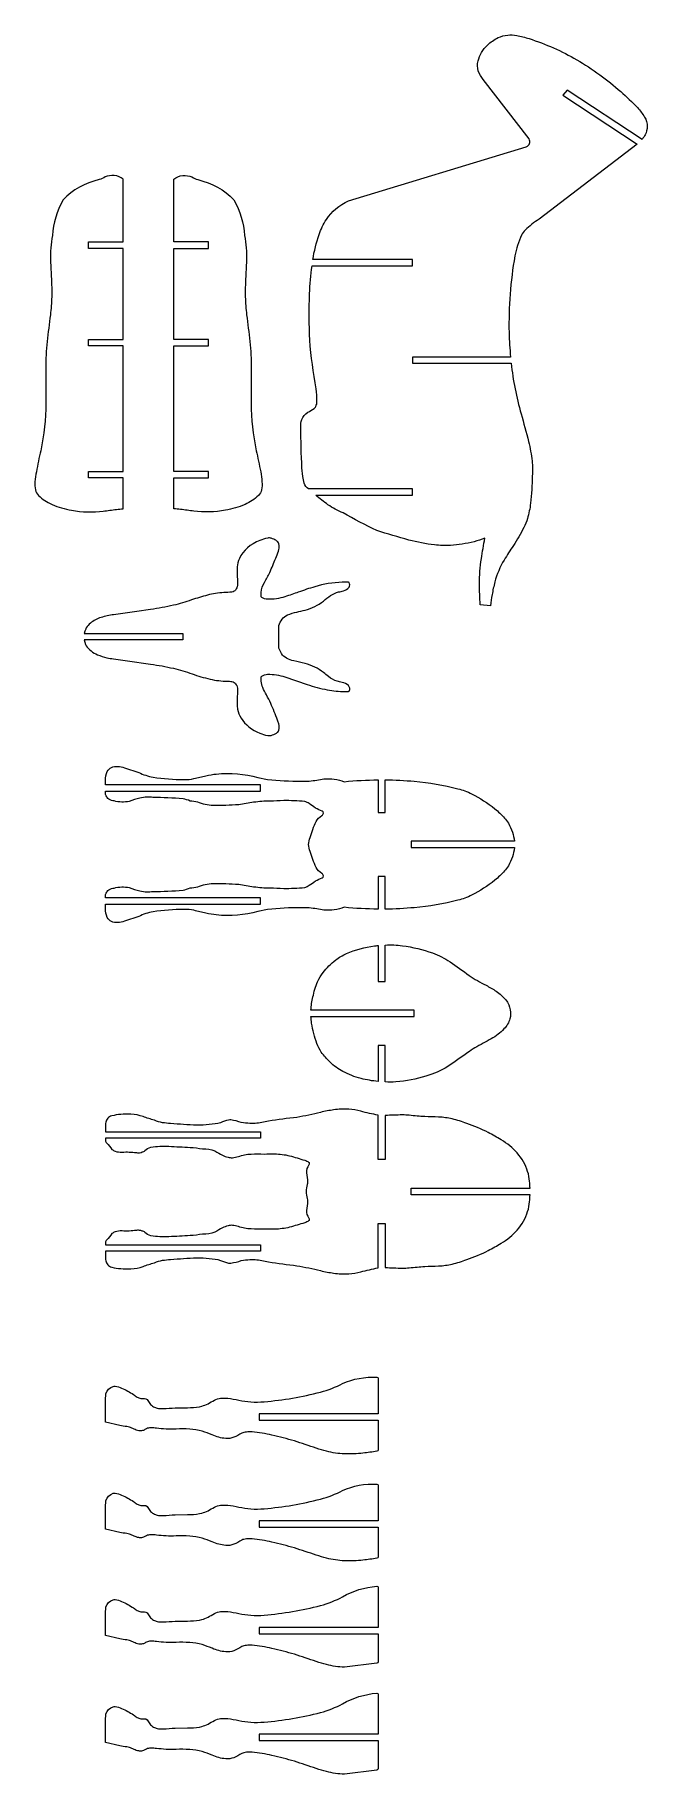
# Model space of a CAD drawing. Header units: millimetres. Extents: x -8.3 to 5.8, y -20 to 20.
import ezdxf

# ---------------------------------------------------------------- set-up
doc = ezdxf.new("R2010")
doc.units = ezdxf.units.MM
doc.header["$MEASUREMENT"] = 0
doc.layers.add('Default', color=178, linetype='Continuous', true_color=0x000000)

msp = doc.modelspace()

# ---------------------------------------------------------------- linework, layer by layer
at = {"layer": 'Default', "color": 178, "lineweight": 0, "true_color": 0x060809}
for p, q in [((3.119, 17.604), (2.065, 18.972)), ((3.999, 18.727), (3.899, 18.61)), ((3.899, 18.61), (5.605, 17.486)), ((5.72, 17.593), (3.999, 18.727)), ((-1.035, 16.18), (3.053, 17.422)), ((5.605, 17.486), (3.352, 15.76)), ((-6.218, 15.235), (-6.218, 16.679)), ((-5.057, 15.235), (-5.057, 16.679)), ((-7.015, 15.089), (-7.015, 15.235)), ((-7.015, 15.235), (-6.218, 15.235)), ((-4.26, 15.235), (-5.057, 15.235)), ((-4.26, 15.089), (-4.26, 15.235)), ((-7.892, 14.811), (-7.869, 14.332)), ((-6.218, 15.089), (-7.015, 15.089)), ((-6.218, 12.993), (-6.218, 15.089)), ((-5.057, 12.993), (-5.057, 15.089)), ((-5.057, 15.089), (-4.26, 15.089)), ((-3.383, 14.811), (-3.406, 14.332)), ((0.439, 14.832), (-1.858, 14.832)), ((0.439, 14.686), (0.439, 14.832)), ((-1.874, 14.686), (0.439, 14.686)), ((-7.015, 12.847), (-7.015, 12.993)), ((-7.015, 12.993), (-6.218, 12.993)), ((-6.218, 12.847), (-7.015, 12.847)), ((-6.218, 9.959), (-6.218, 12.847)), ((-4.26, 12.993), (-5.057, 12.993)), ((-5.057, 9.959), (-5.057, 12.847)), ((-5.057, 12.847), (-4.26, 12.847)), ((-4.26, 12.847), (-4.26, 12.993)), ((2.694, 12.59), (0.439, 12.59)), ((0.439, 12.59), (0.439, 12.445)), ((0.439, 12.445), (2.705, 12.445)), ((-8.003, 12.334), (-8.001, 11.531)), ((-3.272, 12.334), (-3.274, 11.531)), ((-2.084, 9.84), (-2.107, 10.038)), ((-7.015, 9.813), (-7.015, 9.959)), ((-7.015, 9.959), (-6.218, 9.959)), ((-6.218, 9.813), (-7.015, 9.813)), ((-6.218, 9.097), (-6.218, 9.813)), ((-4.26, 9.959), (-5.057, 9.959)), ((-5.057, 9.097), (-5.057, 9.813)), ((-5.057, 9.813), (-4.26, 9.813)), ((-4.26, 9.813), (-4.26, 9.959)), ((0.439, 9.556), (-1.954, 9.556)), ((-1.791, 9.41), (0.439, 9.41)), ((0.439, 9.41), (0.439, 9.556)), ((-2.681, 8.359), (-2.704, 8.375)), ((2.228, 6.869), (1.996, 6.895)), ((-2.637, 6.21), (-2.637, 6.413)), ((-7.099, 6.282), (-7.116, 6.229)), ((-7.116, 6.229), (-4.847, 6.229)), ((-4.847, 6.083), (-7.116, 6.083)), ((-7.116, 6.083), (-7.099, 6.029)), ((-7.099, 6.029), (-7.084, 5.98)), ((-7.069, 6.363), (-7.076, 6.35)), ((-4.847, 6.229), (-4.847, 6.083)), ((-2.637, 6.101), (-2.637, 6.21)), ((-2.637, 5.898), (-2.637, 6.101)), ((-2.497, 5.234), (-1.988, 5.059)), ((-6.63, 2.751), (-6.63, 2.856)), ((-6.186, 3.145), (-5.86, 3.036)), ((-3.119, 2.917), (-2.898, 2.876)), ((-0.355, 2.867), (-0.355, 2.118)), ((-0.189, 2.118), (-0.189, 2.867)), ((-3.061, 2.751), (-6.63, 2.751)), ((-6.63, 2.532), (-6.63, 2.606)), ((-6.63, 2.606), (-3.061, 2.605)), ((-3.061, 2.605), (-3.061, 2.751)), ((-0.355, 2.118), (-0.189, 2.118)), ((2.783, 1.453), (0.406, 1.453)), ((0.406, 1.453), (0.406, 1.307)), ((0.406, 1.307), (2.783, 1.307)), ((-0.189, 0.642), (-0.355, 0.642)), ((-0.355, 0.642), (-0.355, -0.107)), ((-0.189, -0.107), (-0.189, 0.642)), ((-6.63, 0.154), (-6.63, 0.228)), ((-3.061, 0.154), (-6.63, 0.154)), ((-6.63, -0.097), (-6.63, 0.008)), ((-6.63, 0.008), (-3.061, 0.008)), ((-3.061, 0.008), (-3.061, 0.154)), ((-5.86, -0.276), (-6.186, -0.385)), ((-2.898, -0.116), (-3.119, -0.158)), ((-0.355, -0.942), (-0.355, -1.769)), ((-0.189, -1.769), (-0.189, -0.932)), ((-0.355, -1.769), (-0.189, -1.769)), ((0.472, -2.433), (-1.899, -2.433)), ((-1.899, -2.579), (0.472, -2.579)), ((0.472, -2.579), (0.472, -2.433)), ((-0.189, -3.244), (-0.355, -3.244)), ((-0.355, -3.244), (-0.355, -4.071)), ((-0.189, -4.081), (-0.189, -3.244)), ((-6.63, -5.122), (-6.63, -5.229)), ((-0.355, -5.862), (-0.355, -4.843)), ((-0.189, -4.853), (-0.189, -5.862)), ((-6.63, -5.229), (-3.061, -5.229)), ((-3.061, -5.375), (-6.63, -5.375)), ((-6.63, -5.375), (-6.63, -5.425)), ((-3.061, -5.229), (-3.061, -5.375)), ((-0.189, -5.862), (-0.355, -5.862)), ((-1.999, -6.168), (-1.977, -6.328)), ((0.406, -6.673), (0.406, -6.527)), ((0.406, -6.527), (3.141, -6.527)), ((0.439, -6.673), (0.406, -6.673)), ((3.141, -6.673), (0.439, -6.673)), ((-1.977, -6.873), (-1.999, -7.033)), ((-0.355, -8.357), (-0.355, -7.338)), ((-0.355, -7.338), (-0.189, -7.338)), ((-0.189, -7.338), (-0.189, -8.348)), ((-6.63, -7.776), (-6.63, -7.826)), ((-6.63, -7.826), (-3.061, -7.826)), ((-3.061, -7.972), (-6.63, -7.972)), ((-6.63, -7.972), (-6.63, -8.079)), ((-3.061, -7.826), (-3.061, -7.972)), ((-0.355, -10.896), (-0.355, -11.716)), ((-6.63, -11.903), (-6.63, -11.459)), ((-5.02, -11.575), (-4.742, -11.571)), ((-4.467, -11.548), (-4.413, -11.536)), ((-6.296, -11.983), (-6.63, -11.903)), ((-0.355, -11.716), (-3.094, -11.716)), ((-3.094, -11.716), (-3.094, -11.862)), ((-3.094, -11.862), (-0.355, -11.862)), ((-0.355, -11.862), (-0.355, -12.55)), ((-0.355, -13.356), (-0.355, -14.176)), ((-6.63, -14.362), (-6.63, -13.919)), ((-4.467, -14.008), (-4.413, -13.995)), ((-6.296, -14.443), (-6.63, -14.362)), ((-5.02, -14.034), (-4.742, -14.031)), ((-0.355, -14.176), (-3.094, -14.176)), ((-3.094, -14.176), (-3.094, -14.322)), ((-3.094, -14.322), (-0.355, -14.322)), ((-0.355, -14.322), (-0.355, -15.009)), ((-0.355, -15.702), (-0.355, -16.623)), ((-6.63, -16.809), (-6.63, -16.366)), ((-5.02, -16.481), (-4.742, -16.478)), ((-4.467, -16.455), (-4.413, -16.442)), ((-0.355, -16.623), (-3.094, -16.623)), ((-3.094, -16.623), (-3.094, -16.769)), ((-3.094, -16.769), (-0.355, -16.769)), ((-0.355, -16.769), (-0.355, -17.419)), ((-6.296, -16.89), (-6.63, -16.809)), ((-0.38, -17.444), (-1.127, -17.54)), ((-0.355, -18.162), (-0.355, -19.082)), ((-6.63, -19.269), (-6.63, -18.826)), ((-5.02, -18.941), (-4.742, -18.937)), ((-4.467, -18.915), (-4.413, -18.902)), ((-0.355, -19.082), (-3.094, -19.082)), ((-3.094, -19.082), (-3.094, -19.228)), ((-6.296, -19.349), (-6.63, -19.269)), ((-3.094, -19.228), (-0.355, -19.228)), ((-0.355, -19.228), (-0.355, -19.878)), ((-0.38, -19.904), (-1.127, -20))]:
    msp.add_line(p, q, dxfattribs=at)
for points in [[(2.628, 19.995), (2.697, 20), (2.767, 19.996), (2.835, 19.983)], [(1.947, 19.4), (1.981, 19.535), (2.056, 19.66), (2.162, 19.763)], [(2.162, 19.763), (2.232, 19.831), (2.315, 19.889), (2.406, 19.934)], [(2.406, 19.934), (2.475, 19.966), (2.55, 19.987), (2.628, 19.995)], [(2.835, 19.983), (2.931, 19.966), (3.026, 19.942), (3.118, 19.912)], [(3.118, 19.912), (3.505, 19.79), (3.874, 19.626), (4.216, 19.425)], [(1.951, 19.171), (1.927, 19.245), (1.925, 19.325), (1.947, 19.4)], [(4.216, 19.425), (4.582, 19.213), (4.921, 18.968), (5.228, 18.693)], [(2.065, 18.972), (2.016, 19.032), (1.977, 19.1), (1.951, 19.171)], [(5.228, 18.693), (5.363, 18.576), (5.491, 18.453), (5.613, 18.325)], [(5.613, 18.325), (5.675, 18.258), (5.73, 18.185), (5.777, 18.108)], [(5.777, 18.108), (5.817, 18.041), (5.838, 17.967), (5.838, 17.891)], [(3.131, 17.5), (3.143, 17.535), (3.139, 17.572), (3.119, 17.604)], [(5.789, 17.703), (5.77, 17.665), (5.747, 17.628), (5.72, 17.593)], [(5.838, 17.891), (5.837, 17.826), (5.82, 17.762), (5.789, 17.703)], [(3.053, 17.422), (3.09, 17.437), (3.119, 17.466), (3.131, 17.5)], [(-6.771, 16.669), (-7.097, 16.595), (-7.387, 16.433), (-7.601, 16.205)], [(-6.638, 16.731), (-6.678, 16.704), (-6.723, 16.683), (-6.771, 16.669)], [(-6.426, 16.764), (-6.499, 16.769), (-6.572, 16.757), (-6.638, 16.731)], [(-6.218, 16.679), (-6.276, 16.724), (-6.349, 16.754), (-6.426, 16.764)], [(-5.057, 16.679), (-4.998, 16.724), (-4.926, 16.754), (-4.849, 16.764)], [(-4.849, 16.764), (-4.776, 16.769), (-4.703, 16.757), (-4.637, 16.731)], [(-4.637, 16.731), (-4.596, 16.704), (-4.552, 16.683), (-4.504, 16.669)], [(-4.504, 16.669), (-4.178, 16.596), (-3.887, 16.433), (-3.674, 16.205)], [(-7.601, 16.205), (-7.747, 15.949), (-7.831, 15.669), (-7.85, 15.383)], [(-3.674, 16.205), (-3.528, 15.949), (-3.444, 15.669), (-3.425, 15.383)], [(-1.545, 15.754), (-1.426, 15.937), (-1.248, 16.085), (-1.035, 16.18)], [(-1.712, 15.407), (-1.67, 15.527), (-1.614, 15.643), (-1.545, 15.754)], [(3.352, 15.76), (3.235, 15.686), (3.128, 15.603), (3.032, 15.509)], [(-7.85, 15.383), (-7.885, 15.194), (-7.899, 15.002), (-7.892, 14.811)], [(-3.425, 15.383), (-3.39, 15.194), (-3.376, 15.002), (-3.383, 14.811)], [(-1.858, 14.832), (-1.824, 15.027), (-1.776, 15.219), (-1.712, 15.407)], [(2.944, 15.393), (2.874, 15.239), (2.823, 15.078), (2.792, 14.915)], [(3.032, 15.509), (2.997, 15.474), (2.967, 15.435), (2.944, 15.393)], [(2.792, 14.915), (2.691, 14.332), (2.646, 13.742), (2.659, 13.152)], [(-1.932, 14.043), (-1.924, 14.258), (-1.904, 14.473), (-1.874, 14.686)], [(-7.869, 14.332), (-7.864, 14.213), (-7.862, 14.094), (-7.864, 13.976)], [(-3.406, 14.332), (-3.411, 14.213), (-3.412, 14.094), (-3.411, 13.976)], [(-1.926, 12.977), (-1.942, 13.332), (-1.944, 13.687), (-1.932, 14.043)], [(-7.864, 13.976), (-7.868, 13.836), (-7.879, 13.697), (-7.895, 13.558)], [(-3.411, 13.976), (-3.407, 13.836), (-3.396, 13.697), (-3.379, 13.558)], [(-7.895, 13.558), (-7.921, 13.355), (-7.947, 13.152), (-7.971, 12.949)], [(-3.379, 13.558), (-3.353, 13.355), (-3.328, 13.152), (-3.303, 12.949)], [(-7.971, 12.949), (-7.992, 12.744), (-8.002, 12.539), (-8.003, 12.334)], [(-3.303, 12.949), (-3.283, 12.744), (-3.273, 12.539), (-3.272, 12.334)], [(-1.779, 11.861), (-1.848, 12.23), (-1.897, 12.603), (-1.926, 12.977)], [(2.659, 13.152), (2.663, 12.965), (2.675, 12.777), (2.694, 12.59)], [(2.705, 12.445), (2.751, 12.053), (2.827, 11.666), (2.934, 11.284)], [(-1.761, 11.565), (-1.759, 11.664), (-1.766, 11.763), (-1.779, 11.861)], [(-8.001, 11.531), (-8.002, 11.164), (-8.041, 10.797), (-8.118, 10.436)], [(-3.274, 11.531), (-3.272, 11.164), (-3.233, 10.797), (-3.157, 10.436)], [(-2.111, 11.152), (-2.088, 11.22), (-2.039, 11.278), (-1.973, 11.318)], [(-1.973, 11.318), (-1.924, 11.346), (-1.876, 11.375), (-1.828, 11.404)], [(-1.828, 11.404), (-1.809, 11.417), (-1.796, 11.434), (-1.789, 11.454)], [(-1.789, 11.454), (-1.77, 11.489), (-1.761, 11.527), (-1.761, 11.565)], [(2.934, 11.284), (2.996, 11.072), (3.054, 10.859), (3.108, 10.646)], [(-2.135, 10.979), (-2.135, 11.038), (-2.127, 11.096), (-2.111, 11.152)], [(-2.107, 10.038), (-2.122, 10.351), (-2.131, 10.665), (-2.135, 10.979)], [(-8.118, 10.436), (-8.153, 10.275), (-8.187, 10.114), (-8.218, 9.953)], [(-3.157, 10.436), (-3.122, 10.275), (-3.088, 10.114), (-3.056, 9.953)], [(3.108, 10.646), (3.144, 10.497), (3.171, 10.347), (3.188, 10.196)], [(3.188, 10.196), (3.2, 10.083), (3.202, 9.969), (3.194, 9.855)], [(-8.249, 9.721), (-8.254, 9.659), (-8.25, 9.597), (-8.238, 9.535)], [(-8.218, 9.953), (-8.233, 9.876), (-8.244, 9.799), (-8.249, 9.721)], [(-3.056, 9.953), (-3.041, 9.876), (-3.031, 9.799), (-3.026, 9.721)], [(-3.026, 9.721), (-3.021, 9.659), (-3.025, 9.597), (-3.037, 9.535)], [(-2.052, 9.686), (-2.07, 9.736), (-2.081, 9.788), (-2.084, 9.84)], [(-1.954, 9.556), (-2.006, 9.585), (-2.041, 9.632), (-2.052, 9.686)], [(3.194, 9.855), (3.189, 9.645), (3.175, 9.436), (3.153, 9.227)], [(-8.238, 9.535), (-8.228, 9.487), (-8.203, 9.441), (-8.167, 9.404)], [(-8.167, 9.404), (-8.078, 9.32), (-7.974, 9.251), (-7.857, 9.2)], [(-7.857, 9.2), (-7.715, 9.137), (-7.563, 9.092), (-7.406, 9.065)], [(-3.417, 9.2), (-3.56, 9.137), (-3.712, 9.092), (-3.869, 9.065)], [(-3.108, 9.404), (-3.196, 9.32), (-3.301, 9.251), (-3.417, 9.2)], [(-3.037, 9.535), (-3.047, 9.487), (-3.071, 9.441), (-3.108, 9.404)], [(-1.508, 9.191), (-1.604, 9.262), (-1.698, 9.336), (-1.791, 9.41)], [(3.153, 9.227), (3.139, 9.108), (3.115, 8.991), (3.082, 8.875)], [(-7.406, 9.065), (-7.166, 9.023), (-6.92, 9.017), (-6.677, 9.046)], [(-6.677, 9.046), (-6.576, 9.059), (-6.474, 9.071), (-6.373, 9.085)], [(-6.373, 9.085), (-6.322, 9.092), (-6.27, 9.096), (-6.218, 9.097)], [(-4.902, 9.085), (-4.953, 9.092), (-5.005, 9.096), (-5.057, 9.097)], [(-4.598, 9.046), (-4.699, 9.059), (-4.801, 9.071), (-4.902, 9.085)], [(-3.869, 9.065), (-4.109, 9.023), (-4.355, 9.017), (-4.598, 9.046)], [(-1.161, 9.004), (-1.282, 9.058), (-1.398, 9.12), (-1.508, 9.191)], [(-0.381, 8.6), (-0.646, 8.726), (-0.906, 8.861), (-1.161, 9.004)], [(3.082, 8.875), (3.06, 8.804), (3.031, 8.734), (2.997, 8.667)], [(-2.895, 8.426), (-2.958, 8.415), (-3.019, 8.396), (-3.077, 8.371)], [(-2.812, 8.422), (-2.839, 8.429), (-2.867, 8.431), (-2.895, 8.426)], [(-2.704, 8.375), (-2.738, 8.394), (-2.774, 8.41), (-2.812, 8.422)], [(0.353, 8.381), (0.106, 8.448), (-0.138, 8.521), (-0.381, 8.6)], [(2.101, 8.424), (2.021, 8.39), (1.938, 8.363), (1.852, 8.343)], [(2.023, 7.954), (2.046, 8.111), (2.072, 8.268), (2.101, 8.424)], [(2.997, 8.667), (2.926, 8.526), (2.846, 8.388), (2.757, 8.254)], [(-3.077, 8.371), (-3.289, 8.289), (-3.456, 8.14), (-3.547, 7.954)], [(-2.777, 7.798), (-2.733, 7.907), (-2.689, 8.017), (-2.647, 8.127)], [(-2.658, 8.337), (-2.664, 8.346), (-2.672, 8.354), (-2.681, 8.359)], [(-2.631, 8.263), (-2.635, 8.289), (-2.644, 8.314), (-2.658, 8.337)], [(-2.647, 8.127), (-2.63, 8.171), (-2.625, 8.217), (-2.631, 8.263)], [(0.943, 8.27), (0.743, 8.292), (0.546, 8.33), (0.353, 8.381)], [(1.308, 8.257), (1.186, 8.251), (1.064, 8.256), (0.943, 8.27)], [(1.852, 8.343), (1.674, 8.297), (1.492, 8.269), (1.308, 8.257)], [(2.757, 8.254), (2.684, 8.145), (2.613, 8.034), (2.545, 7.922)], [(-3.595, 7.764), (-3.604, 7.666), (-3.602, 7.569), (-3.591, 7.472)], [(-3.547, 7.954), (-3.574, 7.893), (-3.591, 7.829), (-3.595, 7.764)], [(-2.971, 7.406), (-2.928, 7.482), (-2.887, 7.558), (-2.848, 7.634)], [(-2.848, 7.634), (-2.823, 7.688), (-2.799, 7.743), (-2.777, 7.798)], [(1.977, 7.372), (1.978, 7.567), (1.994, 7.761), (2.023, 7.954)], [(2.545, 7.922), (2.45, 7.763), (2.378, 7.593), (2.332, 7.417)], [(-3.663, 7.204), (-3.679, 7.192), (-3.699, 7.185), (-3.72, 7.183)], [(-3.618, 7.258), (-3.631, 7.238), (-3.646, 7.22), (-3.663, 7.204)], [(-3.6, 7.302), (-3.603, 7.286), (-3.609, 7.271), (-3.618, 7.258)], [(-3.591, 7.472), (-3.584, 7.415), (-3.587, 7.358), (-3.6, 7.302)], [(-3.044, 7.177), (-3.035, 7.256), (-3.01, 7.334), (-2.971, 7.406)], [(-1.812, 7.307), (-1.939, 7.269), (-2.065, 7.228), (-2.19, 7.184)], [(-1.181, 7.411), (-1.396, 7.403), (-1.608, 7.368), (-1.812, 7.307)], [(-1.263, 7.189), (-1.225, 7.195), (-1.188, 7.203), (-1.151, 7.212)], [(-1.037, 7.41), (-1.085, 7.415), (-1.133, 7.415), (-1.181, 7.411)], [(-1.151, 7.212), (-1.099, 7.227), (-1.055, 7.256), (-1.024, 7.294)], [(-1.021, 7.402), (-1.025, 7.406), (-1.031, 7.409), (-1.037, 7.41)], [(-1.024, 7.294), (-1.001, 7.327), (-0.999, 7.368), (-1.021, 7.402)], [(1.996, 6.895), (1.985, 7.054), (1.978, 7.213), (1.977, 7.372)], [(2.332, 7.417), (2.306, 7.321), (2.285, 7.224), (2.268, 7.126)], [(-5.063, 6.88), (-5.237, 6.841), (-5.412, 6.808), (-5.589, 6.784)], [(-4.65, 7.003), (-4.785, 6.956), (-4.923, 6.915), (-5.063, 6.88)], [(-4.283, 7.114), (-4.407, 7.081), (-4.529, 7.044), (-4.65, 7.003)], [(-3.902, 7.174), (-4.031, 7.167), (-4.159, 7.147), (-4.283, 7.114)], [(-3.72, 7.183), (-3.78, 7.177), (-3.841, 7.174), (-3.902, 7.174)], [(-3.047, 7.089), (-3.05, 7.118), (-3.049, 7.148), (-3.044, 7.177)], [(-3.029, 7.061), (-3.04, 7.067), (-3.047, 7.077), (-3.047, 7.089)], [(-2.897, 7.018), (-2.945, 7.018), (-2.993, 7.033), (-3.029, 7.061)], [(-2.497, 7.078), (-2.625, 7.037), (-2.76, 7.016), (-2.897, 7.018)], [(-2.19, 7.184), (-2.292, 7.147), (-2.394, 7.112), (-2.497, 7.078)], [(-2.034, 6.77), (-1.878, 6.812), (-1.735, 6.882), (-1.612, 6.976)], [(-1.612, 6.976), (-1.56, 7.022), (-1.504, 7.066), (-1.446, 7.106)], [(-1.446, 7.106), (-1.391, 7.143), (-1.329, 7.171), (-1.263, 7.189)], [(2.268, 7.126), (2.254, 7.04), (2.24, 6.955), (2.228, 6.869)], [(-6.972, 6.47), (-7.01, 6.438), (-7.042, 6.403), (-7.069, 6.363)], [(-6.729, 6.6), (-6.819, 6.571), (-6.902, 6.527), (-6.972, 6.47)], [(-6.44, 6.664), (-6.538, 6.651), (-6.635, 6.63), (-6.729, 6.6)], [(-5.589, 6.784), (-5.873, 6.746), (-6.156, 6.706), (-6.44, 6.664)], [(-2.637, 6.413), (-2.62, 6.465), (-2.596, 6.515), (-2.565, 6.561)], [(-2.565, 6.561), (-2.534, 6.603), (-2.489, 6.637), (-2.438, 6.659)], [(-2.438, 6.659), (-2.37, 6.688), (-2.299, 6.711), (-2.225, 6.725)], [(-2.225, 6.725), (-2.161, 6.739), (-2.097, 6.754), (-2.034, 6.77)], [(-7.076, 6.35), (-7.086, 6.328), (-7.093, 6.305), (-7.099, 6.282)], [(-7.084, 5.98), (-7.08, 5.969), (-7.075, 5.958), (-7.069, 5.948)], [(-7.069, 5.948), (-7.008, 5.86), (-6.919, 5.789), (-6.813, 5.744)], [(-6.813, 5.744), (-6.744, 5.714), (-6.672, 5.691), (-6.597, 5.675)], [(-6.597, 5.675), (-6.546, 5.665), (-6.494, 5.655), (-6.442, 5.648)], [(-6.442, 5.648), (-6.158, 5.606), (-5.874, 5.566), (-5.589, 5.527)], [(-2.578, 5.769), (-2.602, 5.81), (-2.622, 5.854), (-2.637, 5.898)], [(-2.46, 5.663), (-2.51, 5.688), (-2.551, 5.725), (-2.578, 5.769)], [(-2.292, 5.603), (-2.351, 5.616), (-2.407, 5.636), (-2.46, 5.663)], [(-2.034, 5.541), (-2.12, 5.562), (-2.206, 5.582), (-2.292, 5.603)], [(-5.589, 5.527), (-5.412, 5.503), (-5.237, 5.471), (-5.063, 5.431)], [(-5.063, 5.431), (-4.918, 5.395), (-4.776, 5.353), (-4.636, 5.304)], [(-4.636, 5.304), (-4.5, 5.257), (-4.362, 5.216), (-4.221, 5.182)], [(-3.044, 5.134), (-3.049, 5.164), (-3.05, 5.193), (-3.047, 5.223)], [(-3.047, 5.223), (-3.047, 5.234), (-3.04, 5.244), (-3.029, 5.25)], [(-3.029, 5.25), (-2.993, 5.278), (-2.945, 5.294), (-2.897, 5.294)], [(-2.897, 5.294), (-2.76, 5.295), (-2.625, 5.275), (-2.497, 5.234)], [(-1.612, 5.335), (-1.735, 5.43), (-1.878, 5.5), (-2.034, 5.541)], [(-1.496, 5.241), (-1.536, 5.271), (-1.574, 5.303), (-1.612, 5.335)], [(-1.298, 5.133), (-1.371, 5.158), (-1.438, 5.195), (-1.496, 5.241)], [(-4.221, 5.182), (-4.09, 5.152), (-3.956, 5.136), (-3.821, 5.135)], [(-3.821, 5.135), (-3.787, 5.134), (-3.753, 5.132), (-3.72, 5.128)], [(-3.72, 5.128), (-3.699, 5.127), (-3.679, 5.12), (-3.663, 5.108)], [(-3.663, 5.108), (-3.64, 5.086), (-3.622, 5.062), (-3.608, 5.035)], [(-3.608, 5.035), (-3.595, 4.998), (-3.588, 4.959), (-3.588, 4.921)], [(-3.588, 4.921), (-3.587, 4.88), (-3.589, 4.839), (-3.595, 4.799)], [(-3.009, 4.989), (-3.027, 5.036), (-3.039, 5.085), (-3.044, 5.134)], [(-2.924, 4.819), (-2.956, 4.873), (-2.985, 4.93), (-3.009, 4.989)], [(-2.825, 4.626), (-2.854, 4.692), (-2.887, 4.756), (-2.924, 4.819)], [(-1.988, 5.059), (-1.837, 5.008), (-1.682, 4.967), (-1.523, 4.937)], [(-1.523, 4.937), (-1.39, 4.913), (-1.255, 4.9), (-1.119, 4.898)], [(-1.183, 5.107), (-1.222, 5.113), (-1.26, 5.122), (-1.298, 5.133)], [(-1.038, 5.034), (-1.076, 5.071), (-1.127, 5.097), (-1.183, 5.107)], [(-1.119, 4.898), (-1.091, 4.897), (-1.063, 4.898), (-1.035, 4.902)], [(-1.021, 4.909), (-0.995, 4.95), (-1.002, 5), (-1.038, 5.034)], [(-1.035, 4.902), (-1.03, 4.903), (-1.025, 4.906), (-1.021, 4.909)], [(-3.595, 4.799), (-3.605, 4.697), (-3.603, 4.595), (-3.588, 4.494)], [(-3.588, 4.494), (-3.577, 4.422), (-3.55, 4.352), (-3.508, 4.288)], [(-2.668, 4.239), (-2.718, 4.369), (-2.77, 4.498), (-2.825, 4.626)], [(-3.508, 4.288), (-3.413, 4.134), (-3.261, 4.011), (-3.077, 3.94)], [(-2.638, 4.153), (-2.645, 4.182), (-2.656, 4.211), (-2.668, 4.239)], [(-2.664, 3.966), (-2.653, 3.98), (-2.645, 3.996), (-2.64, 4.012)], [(-2.64, 4.012), (-2.625, 4.058), (-2.624, 4.107), (-2.638, 4.153)], [(-3.077, 3.94), (-3.019, 3.915), (-2.958, 3.897), (-2.895, 3.885)], [(-2.895, 3.885), (-2.867, 3.881), (-2.839, 3.882), (-2.812, 3.889)], [(-2.812, 3.889), (-2.771, 3.903), (-2.731, 3.92), (-2.695, 3.942)], [(-2.695, 3.942), (-2.683, 3.949), (-2.673, 3.957), (-2.664, 3.966)], [(-6.63, 2.856), (-6.632, 2.925), (-6.617, 2.994), (-6.587, 3.057)], [(-6.587, 3.057), (-6.566, 3.098), (-6.531, 3.131), (-6.488, 3.154)], [(-6.488, 3.154), (-6.444, 3.17), (-6.397, 3.178), (-6.349, 3.176)], [(-6.349, 3.176), (-6.294, 3.17), (-6.239, 3.16), (-6.186, 3.145)], [(-5.86, 3.036), (-5.757, 2.986), (-5.646, 2.949), (-5.532, 2.925)], [(-5.532, 2.925), (-5.296, 2.891), (-5.058, 2.875), (-4.819, 2.875)], [(-4.819, 2.875), (-4.743, 2.871), (-4.667, 2.877), (-4.593, 2.894)], [(-4.593, 2.894), (-4.5, 2.916), (-4.408, 2.939), (-4.316, 2.962)], [(-4.316, 2.962), (-4.238, 2.981), (-4.158, 2.993), (-4.077, 2.999)], [(-4.077, 2.999), (-3.755, 3.034), (-3.428, 3.006), (-3.119, 2.917)], [(-2.898, 2.876), (-2.642, 2.849), (-2.384, 2.835), (-2.127, 2.833)], [(-2.127, 2.833), (-2.063, 2.833), (-2, 2.835), (-1.937, 2.84)], [(-1.937, 2.84), (-1.824, 2.85), (-1.711, 2.867), (-1.6, 2.888)], [(-1.6, 2.888), (-1.441, 2.903), (-1.28, 2.881), (-1.133, 2.824)], [(-1.133, 2.824), (-0.875, 2.85), (-0.615, 2.864), (-0.355, 2.867)], [(-0.189, 2.867), (0.034, 2.864), (0.257, 2.853), (0.479, 2.833)], [(0.479, 2.833), (0.819, 2.805), (1.155, 2.748), (1.481, 2.662)], [(-6.586, 2.461), (-6.601, 2.484), (-6.616, 2.508), (-6.63, 2.532)], [(-6.547, 2.42), (-6.564, 2.431), (-6.577, 2.445), (-6.586, 2.461)], [(-6.428, 2.381), (-6.471, 2.385), (-6.512, 2.399), (-6.547, 2.42)], [(-5.838, 2.449), (-5.92, 2.427), (-6.001, 2.401), (-6.079, 2.371)], [(-5.67, 2.466), (-5.727, 2.466), (-5.783, 2.461), (-5.838, 2.449)], [(-5.537, 2.462), (-5.581, 2.466), (-5.625, 2.467), (-5.67, 2.466)], [(-4.842, 2.433), (-5.073, 2.448), (-5.305, 2.458), (-5.537, 2.462)], [(-4.682, 2.38), (-4.733, 2.402), (-4.787, 2.42), (-4.842, 2.433)], [(1.481, 2.662), (1.592, 2.634), (1.698, 2.595), (1.798, 2.546)], [(1.798, 2.546), (1.988, 2.449), (2.167, 2.333), (2.329, 2.202)], [(-6.079, 2.371), (-6.195, 2.348), (-6.315, 2.351), (-6.428, 2.381)], [(-4.502, 2.352), (-4.562, 2.362), (-4.622, 2.371), (-4.682, 2.38)], [(-4.152, 2.275), (-4.274, 2.28), (-4.392, 2.306), (-4.502, 2.352)], [(-3.562, 2.295), (-3.758, 2.281), (-3.955, 2.274), (-4.152, 2.275)], [(-3.218, 2.35), (-3.333, 2.333), (-3.447, 2.315), (-3.562, 2.295)], [(-2.837, 2.374), (-2.965, 2.378), (-3.093, 2.369), (-3.218, 2.35)], [(-2.527, 2.394), (-2.63, 2.384), (-2.734, 2.377), (-2.837, 2.374)], [(-2.041, 2.371), (-2.203, 2.381), (-2.365, 2.389), (-2.527, 2.394)], [(-1.941, 2.319), (-1.972, 2.34), (-2.005, 2.358), (-2.041, 2.371)], [(-1.792, 2.218), (-1.842, 2.251), (-1.892, 2.285), (-1.941, 2.319)], [(-1.642, 2.146), (-1.694, 2.166), (-1.744, 2.19), (-1.792, 2.218)], [(-1.782, 1.912), (-1.75, 1.964), (-1.706, 2.009), (-1.653, 2.044)], [(-1.653, 2.044), (-1.63, 2.058), (-1.614, 2.08), (-1.61, 2.104)], [(-1.61, 2.104), (-1.606, 2.123), (-1.62, 2.141), (-1.642, 2.146)], [(2.329, 2.202), (2.412, 2.138), (2.487, 2.066), (2.554, 1.988)], [(-1.917, 1.542), (-1.881, 1.667), (-1.836, 1.791), (-1.782, 1.912)], [(2.554, 1.988), (2.589, 1.951), (2.619, 1.911), (2.643, 1.868)], [(2.643, 1.868), (2.717, 1.738), (2.765, 1.597), (2.783, 1.453)], [(-1.953, 1.38), (-1.948, 1.435), (-1.936, 1.489), (-1.917, 1.542)], [(-1.917, 1.218), (-1.936, 1.271), (-1.948, 1.325), (-1.953, 1.38)], [(-1.782, 0.848), (-1.836, 0.969), (-1.881, 1.092), (-1.917, 1.218)], [(2.783, 1.307), (2.765, 1.162), (2.717, 1.022), (2.643, 0.892)], [(-1.653, 0.716), (-1.706, 0.751), (-1.75, 0.796), (-1.782, 0.848)], [(2.643, 0.892), (2.619, 0.849), (2.589, 0.809), (2.554, 0.772)], [(-6.428, 0.379), (-6.315, 0.408), (-6.195, 0.412), (-6.079, 0.389)], [(-4.682, 0.38), (-4.622, 0.389), (-4.562, 0.398), (-4.502, 0.407)], [(-4.502, 0.407), (-4.392, 0.453), (-4.274, 0.48), (-4.152, 0.485)], [(-4.152, 0.485), (-3.955, 0.485), (-3.758, 0.479), (-3.562, 0.465)], [(-3.562, 0.465), (-3.447, 0.445), (-3.333, 0.427), (-3.218, 0.41)], [(-3.218, 0.41), (-3.093, 0.39), (-2.965, 0.382), (-2.837, 0.385)], [(-2.041, 0.388), (-2.005, 0.402), (-1.972, 0.42), (-1.941, 0.441)], [(-1.941, 0.441), (-1.892, 0.475), (-1.842, 0.509), (-1.792, 0.542)], [(-1.792, 0.542), (-1.744, 0.57), (-1.694, 0.594), (-1.642, 0.614)], [(-1.61, 0.656), (-1.614, 0.68), (-1.63, 0.702), (-1.653, 0.716)], [(-1.642, 0.614), (-1.62, 0.618), (-1.606, 0.637), (-1.61, 0.656)], [(2.329, 0.558), (2.167, 0.426), (1.988, 0.311), (1.798, 0.214)], [(2.554, 0.772), (2.487, 0.694), (2.412, 0.622), (2.329, 0.558)], [(-6.63, 0.228), (-6.616, 0.252), (-6.601, 0.275), (-6.586, 0.298)], [(-6.586, 0.298), (-6.577, 0.315), (-6.564, 0.329), (-6.547, 0.34)], [(-6.547, 0.34), (-6.512, 0.361), (-6.471, 0.374), (-6.428, 0.379)], [(-6.079, 0.389), (-6.001, 0.359), (-5.92, 0.333), (-5.838, 0.311)], [(-5.838, 0.311), (-5.783, 0.299), (-5.727, 0.293), (-5.67, 0.294)], [(-5.67, 0.294), (-5.625, 0.293), (-5.581, 0.294), (-5.537, 0.298)], [(-5.537, 0.298), (-5.305, 0.302), (-5.073, 0.311), (-4.842, 0.326)], [(-4.842, 0.326), (-4.787, 0.34), (-4.733, 0.358), (-4.682, 0.38)], [(-2.837, 0.385), (-2.734, 0.382), (-2.63, 0.376), (-2.527, 0.365)], [(-2.527, 0.365), (-2.365, 0.371), (-2.203, 0.378), (-2.041, 0.388)], [(1.481, 0.098), (1.155, 0.012), (0.819, -0.045), (0.479, -0.073)], [(1.798, 0.214), (1.698, 0.165), (1.592, 0.126), (1.481, 0.098)], [(-6.587, -0.297), (-6.617, -0.234), (-6.632, -0.165), (-6.63, -0.097)], [(-6.488, -0.394), (-6.531, -0.372), (-6.566, -0.338), (-6.587, -0.297)], [(-6.349, -0.416), (-6.397, -0.418), (-6.444, -0.411), (-6.488, -0.394)], [(-6.186, -0.385), (-6.239, -0.4), (-6.294, -0.411), (-6.349, -0.416)], [(-5.532, -0.165), (-5.646, -0.189), (-5.757, -0.226), (-5.86, -0.276)], [(-4.819, -0.116), (-5.058, -0.115), (-5.296, -0.131), (-5.532, -0.165)], [(-4.593, -0.134), (-4.667, -0.118), (-4.743, -0.111), (-4.819, -0.116)], [(-4.316, -0.202), (-4.408, -0.179), (-4.5, -0.157), (-4.593, -0.134)], [(-4.077, -0.239), (-4.158, -0.234), (-4.238, -0.221), (-4.316, -0.202)], [(-3.119, -0.158), (-3.428, -0.247), (-3.755, -0.275), (-4.077, -0.239)], [(-2.127, -0.073), (-2.384, -0.075), (-2.642, -0.089), (-2.898, -0.116)], [(-1.937, -0.08), (-2, -0.075), (-2.063, -0.073), (-2.127, -0.073)], [(-1.6, -0.129), (-1.711, -0.107), (-1.824, -0.091), (-1.937, -0.08)], [(-1.133, -0.064), (-1.28, -0.121), (-1.441, -0.144), (-1.6, -0.129)], [(-0.355, -0.107), (-0.615, -0.105), (-0.875, -0.09), (-1.133, -0.064)], [(0.479, -0.073), (0.257, -0.093), (0.034, -0.105), (-0.189, -0.107)], [(-1.33, -1.275), (-1.254, -1.218), (-1.17, -1.169), (-1.079, -1.13)], [(-1.079, -1.13), (-0.878, -1.038), (-0.66, -0.978), (-0.436, -0.952)], [(-0.436, -0.952), (-0.409, -0.95), (-0.382, -0.947), (-0.355, -0.942)], [(-0.189, -0.932), (-0.057, -0.924), (0.075, -0.93), (0.205, -0.949)], [(0.205, -0.949), (0.443, -0.979), (0.675, -1.035), (0.897, -1.115)], [(0.897, -1.115), (1.041, -1.167), (1.177, -1.237), (1.3, -1.321)], [(-1.746, -1.775), (-1.715, -1.7), (-1.673, -1.629), (-1.619, -1.564)], [(-1.619, -1.564), (-1.537, -1.457), (-1.44, -1.361), (-1.33, -1.275)], [(1.3, -1.321), (1.447, -1.423), (1.594, -1.526), (1.741, -1.63)], [(-1.854, -2.127), (-1.83, -2.007), (-1.794, -1.889), (-1.746, -1.775)], [(1.741, -1.63), (1.864, -1.714), (1.994, -1.79), (2.129, -1.858)], [(2.129, -1.858), (2.209, -1.9), (2.287, -1.946), (2.361, -1.994)], [(2.361, -1.994), (2.446, -2.052), (2.52, -2.12), (2.582, -2.196)], [(-1.899, -2.433), (-1.893, -2.33), (-1.878, -2.228), (-1.854, -2.127)], [(2.582, -2.196), (2.637, -2.264), (2.673, -2.342), (2.687, -2.424)], [(-1.884, -2.729), (-1.891, -2.679), (-1.896, -2.629), (-1.899, -2.579)], [(-1.762, -3.199), (-1.819, -3.046), (-1.86, -2.889), (-1.884, -2.729)], [(2.678, -2.629), (2.655, -2.716), (2.608, -2.796), (2.542, -2.863)], [(2.687, -2.424), (2.701, -2.492), (2.698, -2.562), (2.678, -2.629)], [(-1.661, -3.394), (-1.703, -3.332), (-1.737, -3.267), (-1.762, -3.199)], [(2.248, -3.088), (2.122, -3.156), (1.997, -3.225), (1.874, -3.296)], [(2.542, -2.863), (2.458, -2.951), (2.359, -3.027), (2.248, -3.088)], [(-1.459, -3.626), (-1.534, -3.554), (-1.601, -3.476), (-1.661, -3.394)], [(1.708, -3.405), (1.556, -3.514), (1.403, -3.621), (1.248, -3.727)], [(1.874, -3.296), (1.817, -3.33), (1.762, -3.367), (1.708, -3.405)], [(-1.166, -3.841), (-1.276, -3.783), (-1.374, -3.711), (-1.459, -3.626)], [(-0.747, -4.002), (-0.894, -3.963), (-1.034, -3.909), (-1.166, -3.841)], [(0.747, -3.948), (0.524, -4.015), (0.292, -4.06), (0.057, -4.079)], [(1.248, -3.727), (1.094, -3.822), (0.925, -3.896), (0.747, -3.948)], [(-0.355, -4.071), (-0.488, -4.057), (-0.619, -4.034), (-0.747, -4.002)], [(0.057, -4.079), (-0.025, -4.086), (-0.107, -4.087), (-0.189, -4.081)], [(-1.679, -4.78), (-1.858, -4.824), (-2.039, -4.863), (-2.221, -4.895)], [(-1.377, -4.722), (-1.478, -4.737), (-1.579, -4.756), (-1.679, -4.78)], [(-1.03, -4.707), (-1.146, -4.701), (-1.262, -4.706), (-1.377, -4.722)], [(-0.753, -4.754), (-0.843, -4.728), (-0.936, -4.713), (-1.03, -4.707)], [(-0.355, -4.843), (-0.489, -4.82), (-0.622, -4.79), (-0.753, -4.754)], [(-6.618, -5.007), (-6.627, -5.045), (-6.631, -5.083), (-6.63, -5.122)], [(-6.573, -4.916), (-6.594, -4.944), (-6.609, -4.975), (-6.618, -5.007)], [(-6.481, -4.859), (-6.518, -4.867), (-6.551, -4.888), (-6.573, -4.916)], [(-6.276, -4.828), (-6.345, -4.833), (-6.414, -4.844), (-6.481, -4.859)], [(-6.041, -4.821), (-6.119, -4.818), (-6.198, -4.82), (-6.276, -4.828)], [(-5.763, -4.879), (-5.851, -4.846), (-5.945, -4.826), (-6.041, -4.821)], [(-5.501, -4.963), (-5.589, -4.936), (-5.676, -4.908), (-5.763, -4.879)], [(-5.312, -5.018), (-5.377, -5.007), (-5.441, -4.989), (-5.501, -4.963)], [(-5.133, -5.038), (-5.193, -5.034), (-5.252, -5.027), (-5.312, -5.018)], [(-4.523, -5.077), (-4.727, -5.067), (-4.93, -5.054), (-5.133, -5.038)], [(-4.238, -5.059), (-4.332, -5.074), (-4.428, -5.08), (-4.523, -5.077)], [(-3.98, -5.017), (-4.063, -5.043), (-4.15, -5.057), (-4.238, -5.059)], [(-3.794, -4.956), (-3.859, -4.969), (-3.922, -4.989), (-3.98, -5.017)], [(-3.744, -4.954), (-3.761, -4.952), (-3.777, -4.953), (-3.794, -4.956)], [(-3.504, -5.014), (-3.581, -4.986), (-3.662, -4.966), (-3.744, -4.954)], [(-3.304, -5.033), (-3.371, -5.033), (-3.438, -5.026), (-3.504, -5.014)], [(-3.18, -5.037), (-3.221, -5.041), (-3.263, -5.04), (-3.304, -5.033)], [(-2.876, -4.984), (-2.976, -5.006), (-3.078, -5.024), (-3.18, -5.037)], [(-2.221, -4.895), (-2.441, -4.919), (-2.659, -4.948), (-2.876, -4.984)], [(0.204, -4.839), (0.073, -4.841), (-0.058, -4.846), (-0.189, -4.853)], [(0.361, -4.847), (0.309, -4.842), (0.256, -4.839), (0.204, -4.839)], [(0.723, -4.878), (0.602, -4.87), (0.482, -4.86), (0.361, -4.847)], [(1.036, -4.889), (0.932, -4.885), (0.827, -4.881), (0.723, -4.878)], [(1.353, -4.93), (1.249, -4.907), (1.143, -4.893), (1.036, -4.889)], [(1.684, -5.033), (1.576, -4.993), (1.465, -4.959), (1.353, -4.93)], [(2.181, -5.244), (2.021, -5.164), (1.854, -5.094), (1.684, -5.033)], [(-6.63, -5.425), (-6.63, -5.449), (-6.619, -5.472), (-6.599, -5.488)], [(-6.599, -5.488), (-6.556, -5.534), (-6.516, -5.582), (-6.478, -5.632)], [(-5.718, -5.659), (-5.684, -5.62), (-5.636, -5.592), (-5.581, -5.581)], [(-5.581, -5.581), (-5.446, -5.559), (-5.309, -5.552), (-5.172, -5.559)], [(-5.172, -5.559), (-5.009, -5.568), (-4.845, -5.578), (-4.682, -5.586)], [(-4.682, -5.586), (-4.584, -5.592), (-4.487, -5.603), (-4.392, -5.619)], [(2.477, -5.411), (2.38, -5.354), (2.281, -5.298), (2.181, -5.244)], [(2.846, -5.713), (2.74, -5.597), (2.616, -5.496), (2.477, -5.411)], [(-6.478, -5.632), (-6.457, -5.65), (-6.433, -5.664), (-6.405, -5.674)], [(-6.405, -5.674), (-6.354, -5.69), (-6.299, -5.697), (-6.245, -5.694)], [(-6.245, -5.694), (-6.135, -5.687), (-6.024, -5.691), (-5.915, -5.706)], [(-5.915, -5.706), (-5.883, -5.71), (-5.849, -5.71), (-5.817, -5.705)], [(-5.817, -5.705), (-5.804, -5.703), (-5.793, -5.698), (-5.783, -5.691)], [(-5.783, -5.691), (-5.758, -5.686), (-5.736, -5.675), (-5.718, -5.659)], [(-4.392, -5.619), (-4.294, -5.618), (-4.198, -5.633), (-4.108, -5.665)], [(-4.108, -5.665), (-4.051, -5.701), (-3.993, -5.735), (-3.933, -5.767)], [(-3.933, -5.767), (-3.893, -5.785), (-3.851, -5.8), (-3.808, -5.811)], [(-3.808, -5.811), (-3.776, -5.821), (-3.741, -5.825), (-3.707, -5.823)], [(-3.707, -5.823), (-3.66, -5.818), (-3.614, -5.809), (-3.57, -5.796)], [(-3.57, -5.796), (-3.476, -5.762), (-3.376, -5.743), (-3.275, -5.738)], [(-3.275, -5.738), (-3.176, -5.736), (-3.076, -5.736), (-2.976, -5.738)], [(-2.976, -5.738), (-2.896, -5.736), (-2.815, -5.735), (-2.735, -5.735)], [(-2.735, -5.735), (-2.619, -5.736), (-2.504, -5.751), (-2.393, -5.779)], [(-2.393, -5.779), (-2.275, -5.811), (-2.158, -5.846), (-2.042, -5.882)], [(-2.042, -5.882), (-2.01, -5.891), (-1.98, -5.905), (-1.954, -5.924)], [(-1.95, -5.988), (-1.988, -6.042), (-2.005, -6.105), (-1.999, -6.168)], [(-1.954, -5.924), (-1.943, -5.929), (-1.938, -5.94), (-1.939, -5.95)], [(-1.939, -5.95), (-1.94, -5.964), (-1.943, -5.976), (-1.95, -5.988)], [(3.086, -6.141), (3.04, -5.985), (2.959, -5.84), (2.846, -5.713)], [(-1.977, -6.328), (-1.976, -6.365), (-1.979, -6.403), (-1.987, -6.44)], [(3.13, -6.365), (3.124, -6.289), (3.11, -6.214), (3.086, -6.141)], [(3.141, -6.527), (3.139, -6.473), (3.136, -6.419), (3.13, -6.365)], [(-1.987, -6.44), (-2.004, -6.492), (-2.011, -6.546), (-2.007, -6.6)], [(-2.007, -6.6), (-2.011, -6.654), (-2.004, -6.708), (-1.987, -6.761)], [(-1.987, -6.761), (-1.979, -6.798), (-1.976, -6.835), (-1.977, -6.873)], [(3.13, -6.836), (3.136, -6.782), (3.139, -6.727), (3.141, -6.673)], [(-1.999, -7.033), (-2.005, -7.096), (-1.988, -7.159), (-1.95, -7.212)], [(2.846, -7.488), (2.959, -7.361), (3.04, -7.215), (3.086, -7.059)], [(3.086, -7.059), (3.11, -6.986), (3.124, -6.911), (3.13, -6.836)], [(-6.478, -7.568), (-6.516, -7.618), (-6.556, -7.666), (-6.599, -7.712)], [(-6.405, -7.527), (-6.433, -7.536), (-6.457, -7.551), (-6.478, -7.568)], [(-6.245, -7.507), (-6.299, -7.504), (-6.354, -7.511), (-6.405, -7.527)], [(-5.915, -7.495), (-6.024, -7.509), (-6.135, -7.513), (-6.245, -7.507)], [(-5.817, -7.496), (-5.849, -7.491), (-5.883, -7.49), (-5.915, -7.495)], [(-5.783, -7.51), (-5.793, -7.503), (-5.804, -7.498), (-5.817, -7.496)], [(-5.718, -7.541), (-5.736, -7.526), (-5.758, -7.515), (-5.783, -7.51)], [(-5.581, -7.619), (-5.636, -7.608), (-5.684, -7.581), (-5.718, -7.541)], [(-4.392, -7.581), (-4.487, -7.597), (-4.584, -7.608), (-4.682, -7.614)], [(-4.108, -7.535), (-4.198, -7.567), (-4.294, -7.583), (-4.392, -7.581)], [(-3.933, -7.434), (-3.993, -7.466), (-4.051, -7.499), (-4.108, -7.535)], [(-3.808, -7.39), (-3.851, -7.401), (-3.893, -7.415), (-3.933, -7.434)], [(-3.707, -7.378), (-3.741, -7.376), (-3.776, -7.38), (-3.808, -7.39)], [(-3.57, -7.405), (-3.614, -7.392), (-3.66, -7.383), (-3.707, -7.378)], [(-3.275, -7.462), (-3.376, -7.458), (-3.476, -7.438), (-3.57, -7.405)], [(-2.976, -7.463), (-3.076, -7.465), (-3.176, -7.465), (-3.275, -7.462)], [(-2.735, -7.466), (-2.815, -7.466), (-2.896, -7.464), (-2.976, -7.463)], [(-2.393, -7.422), (-2.504, -7.45), (-2.619, -7.465), (-2.735, -7.466)], [(-2.042, -7.319), (-2.158, -7.355), (-2.275, -7.389), (-2.393, -7.422)], [(-1.954, -7.277), (-1.98, -7.295), (-2.01, -7.309), (-2.042, -7.319)], [(-1.939, -7.25), (-1.938, -7.261), (-1.943, -7.271), (-1.954, -7.277)], [(-1.95, -7.212), (-1.943, -7.224), (-1.94, -7.237), (-1.939, -7.25)], [(2.477, -7.79), (2.616, -7.705), (2.74, -7.603), (2.846, -7.488)], [(-6.599, -7.712), (-6.619, -7.729), (-6.63, -7.751), (-6.63, -7.776)], [(-5.172, -7.642), (-5.309, -7.649), (-5.446, -7.641), (-5.581, -7.619)], [(-4.682, -7.614), (-4.845, -7.623), (-5.009, -7.632), (-5.172, -7.642)], [(1.684, -8.167), (1.854, -8.106), (2.021, -8.036), (2.181, -7.957)], [(2.181, -7.957), (2.281, -7.903), (2.38, -7.847), (2.477, -7.79)], [(-6.63, -8.079), (-6.631, -8.117), (-6.627, -8.156), (-6.618, -8.193)], [(-6.618, -8.193), (-6.609, -8.226), (-6.594, -8.257), (-6.573, -8.285)], [(-6.573, -8.285), (-6.551, -8.313), (-6.518, -8.333), (-6.481, -8.342)], [(-6.481, -8.342), (-6.414, -8.357), (-6.345, -8.367), (-6.276, -8.372)], [(-6.276, -8.372), (-6.198, -8.38), (-6.119, -8.383), (-6.041, -8.38)], [(-6.041, -8.38), (-5.945, -8.375), (-5.851, -8.355), (-5.763, -8.321)], [(-5.763, -8.321), (-5.676, -8.292), (-5.589, -8.264), (-5.501, -8.237)], [(-5.501, -8.237), (-5.441, -8.212), (-5.377, -8.193), (-5.312, -8.182)], [(-5.312, -8.182), (-5.252, -8.174), (-5.193, -8.167), (-5.133, -8.163)], [(-5.133, -8.163), (-4.93, -8.146), (-4.727, -8.133), (-4.523, -8.123)], [(-4.523, -8.123), (-4.428, -8.12), (-4.332, -8.126), (-4.238, -8.141)], [(-4.238, -8.141), (-4.15, -8.143), (-4.063, -8.157), (-3.98, -8.184)], [(-3.98, -8.184), (-3.922, -8.211), (-3.859, -8.232), (-3.794, -8.245)], [(-3.794, -8.245), (-3.777, -8.247), (-3.761, -8.248), (-3.744, -8.247)], [(-3.744, -8.247), (-3.662, -8.234), (-3.581, -8.214), (-3.504, -8.187)], [(-3.504, -8.187), (-3.438, -8.174), (-3.371, -8.168), (-3.304, -8.167)], [(-3.304, -8.167), (-3.263, -8.161), (-3.221, -8.159), (-3.18, -8.163)], [(-3.18, -8.163), (-3.078, -8.176), (-2.976, -8.194), (-2.876, -8.216)], [(-2.876, -8.216), (-2.659, -8.252), (-2.441, -8.282), (-2.221, -8.306)], [(-2.221, -8.306), (-2.039, -8.338), (-1.858, -8.376), (-1.679, -8.42)], [(-0.753, -8.447), (-0.622, -8.411), (-0.489, -8.381), (-0.355, -8.357)], [(-0.189, -8.348), (-0.058, -8.354), (0.073, -8.359), (0.204, -8.362)], [(0.204, -8.362), (0.256, -8.361), (0.309, -8.359), (0.361, -8.354)], [(0.361, -8.354), (0.482, -8.341), (0.602, -8.33), (0.723, -8.322)], [(0.723, -8.322), (0.827, -8.319), (0.932, -8.316), (1.036, -8.311)], [(1.036, -8.311), (1.143, -8.307), (1.249, -8.293), (1.353, -8.27)], [(1.353, -8.27), (1.465, -8.242), (1.576, -8.207), (1.684, -8.167)], [(-1.679, -8.42), (-1.579, -8.444), (-1.478, -8.464), (-1.377, -8.478)], [(-1.377, -8.478), (-1.262, -8.494), (-1.146, -8.499), (-1.03, -8.494)], [(-1.03, -8.494), (-0.936, -8.488), (-0.843, -8.472), (-0.753, -8.447)], [(-6.616, -11.245), (-6.593, -11.171), (-6.532, -11.11), (-6.451, -11.081)], [(-6.451, -11.081), (-6.435, -11.076), (-6.418, -11.074), (-6.401, -11.077)], [(-6.401, -11.077), (-6.351, -11.085), (-6.302, -11.1), (-6.256, -11.121)], [(-6.256, -11.121), (-6.159, -11.161), (-6.068, -11.211), (-5.984, -11.27)], [(-1.679, -11.213), (-1.5, -11.168), (-1.329, -11.1), (-1.171, -11.013)], [(-1.171, -11.013), (-0.927, -10.906), (-0.655, -10.857), (-0.383, -10.87)], [(-0.383, -10.87), (-0.367, -10.871), (-0.355, -10.882), (-0.355, -10.896)], [(-6.63, -11.459), (-6.629, -11.388), (-6.625, -11.317), (-6.616, -11.245)], [(-5.984, -11.27), (-5.956, -11.29), (-5.928, -11.309), (-5.899, -11.328)], [(-5.899, -11.328), (-5.873, -11.343), (-5.844, -11.354), (-5.814, -11.36)], [(-5.814, -11.36), (-5.785, -11.359), (-5.756, -11.358), (-5.728, -11.358)], [(-5.728, -11.358), (-5.706, -11.358), (-5.686, -11.367), (-5.671, -11.381)], [(-5.671, -11.381), (-5.649, -11.411), (-5.627, -11.443), (-5.608, -11.475)], [(-5.608, -11.475), (-5.585, -11.505), (-5.555, -11.53), (-5.519, -11.549)], [(-5.519, -11.549), (-5.493, -11.564), (-5.465, -11.575), (-5.436, -11.583)], [(-5.436, -11.583), (-5.393, -11.592), (-5.349, -11.595), (-5.305, -11.593)], [(-5.305, -11.593), (-5.21, -11.586), (-5.115, -11.58), (-5.02, -11.575)], [(-4.742, -11.571), (-4.65, -11.57), (-4.558, -11.563), (-4.467, -11.548)], [(-4.413, -11.536), (-4.363, -11.522), (-4.314, -11.504), (-4.267, -11.483)], [(-4.267, -11.483), (-4.218, -11.454), (-4.168, -11.426), (-4.117, -11.398)], [(-4.117, -11.398), (-4.075, -11.375), (-4.028, -11.36), (-3.978, -11.353)], [(-3.978, -11.353), (-3.923, -11.349), (-3.868, -11.349), (-3.813, -11.355)], [(-3.813, -11.355), (-3.728, -11.364), (-3.643, -11.378), (-3.56, -11.396)], [(-3.56, -11.396), (-3.47, -11.416), (-3.378, -11.431), (-3.285, -11.44)], [(-3.285, -11.44), (-3.182, -11.446), (-3.08, -11.444), (-2.978, -11.434)], [(-2.978, -11.434), (-2.537, -11.398), (-2.102, -11.324), (-1.679, -11.213)], [(-6.138, -12.005), (-6.191, -12.001), (-6.244, -11.994), (-6.296, -11.983)], [(-6.077, -12.018), (-6.096, -12.011), (-6.117, -12.007), (-6.138, -12.005)], [(-5.971, -12.065), (-6.005, -12.047), (-6.04, -12.032), (-6.077, -12.018)], [(-5.863, -12.1), (-5.901, -12.092), (-5.937, -12.08), (-5.971, -12.065)], [(-5.773, -12.099), (-5.802, -12.106), (-5.834, -12.107), (-5.863, -12.1)], [(-5.703, -12.067), (-5.725, -12.08), (-5.749, -12.091), (-5.773, -12.099)], [(-5.663, -12.046), (-5.677, -12.052), (-5.691, -12.059), (-5.703, -12.067)], [(-5.569, -12.033), (-5.601, -12.033), (-5.633, -12.037), (-5.663, -12.046)], [(-5.455, -12.042), (-5.493, -12.037), (-5.531, -12.034), (-5.569, -12.033)], [(-5.233, -12.063), (-5.307, -12.058), (-5.381, -12.051), (-5.455, -12.042)], [(-5.003, -12.063), (-5.08, -12.065), (-5.157, -12.065), (-5.233, -12.063)], [(-4.69, -12.066), (-4.794, -12.058), (-4.899, -12.057), (-5.003, -12.063)], [(-4.403, -12.114), (-4.496, -12.089), (-4.593, -12.073), (-4.69, -12.066)], [(-4.174, -12.199), (-4.248, -12.166), (-4.325, -12.138), (-4.403, -12.114)], [(-3.861, -12.279), (-3.97, -12.27), (-4.076, -12.242), (-4.174, -12.199)], [(-3.673, -12.253), (-3.732, -12.277), (-3.797, -12.286), (-3.861, -12.279)], [(-3.489, -12.157), (-3.547, -12.194), (-3.609, -12.226), (-3.673, -12.253)], [(-3.443, -12.139), (-3.459, -12.143), (-3.475, -12.149), (-3.489, -12.157)], [(-3.319, -12.126), (-3.361, -12.128), (-3.402, -12.132), (-3.443, -12.139)], [(-3.255, -12.127), (-3.277, -12.125), (-3.298, -12.125), (-3.319, -12.126)], [(-2.796, -12.202), (-2.947, -12.167), (-3.1, -12.142), (-3.255, -12.127)], [(-2.281, -12.337), (-2.452, -12.288), (-2.623, -12.243), (-2.796, -12.202)], [(-1.777, -12.503), (-1.945, -12.446), (-2.113, -12.391), (-2.281, -12.337)], [(-1.54, -12.572), (-1.62, -12.552), (-1.699, -12.529), (-1.777, -12.503)], [(-1.127, -12.634), (-1.267, -12.628), (-1.406, -12.608), (-1.54, -12.572)], [(-0.703, -12.617), (-0.843, -12.633), (-0.985, -12.638), (-1.127, -12.634)], [(-0.38, -12.575), (-0.487, -12.591), (-0.595, -12.605), (-0.703, -12.617)], [(-0.355, -12.55), (-0.355, -12.562), (-0.366, -12.573), (-0.38, -12.575)], [(-6.616, -13.705), (-6.593, -13.631), (-6.532, -13.57), (-6.451, -13.54)], [(-6.451, -13.54), (-6.435, -13.535), (-6.418, -13.534), (-6.401, -13.537)], [(-6.401, -13.537), (-6.351, -13.545), (-6.302, -13.56), (-6.256, -13.581)], [(-6.256, -13.581), (-6.159, -13.621), (-6.068, -13.671), (-5.984, -13.73)], [(-1.679, -13.673), (-1.5, -13.627), (-1.329, -13.56), (-1.171, -13.472)], [(-1.171, -13.472), (-0.927, -13.366), (-0.655, -13.317), (-0.383, -13.33)], [(-0.383, -13.33), (-0.367, -13.331), (-0.355, -13.342), (-0.355, -13.356)], [(-6.63, -13.919), (-6.629, -13.848), (-6.625, -13.776), (-6.616, -13.705)], [(-5.984, -13.73), (-5.956, -13.749), (-5.928, -13.769), (-5.899, -13.788)], [(-5.899, -13.788), (-5.873, -13.803), (-5.844, -13.814), (-5.814, -13.82)], [(-5.814, -13.82), (-5.785, -13.819), (-5.756, -13.818), (-5.728, -13.818)], [(-5.728, -13.818), (-5.706, -13.818), (-5.686, -13.826), (-5.671, -13.841)], [(-5.671, -13.841), (-5.649, -13.871), (-5.627, -13.903), (-5.608, -13.935)], [(-5.608, -13.935), (-5.585, -13.965), (-5.555, -13.99), (-5.519, -14.008)], [(-4.413, -13.995), (-4.363, -13.981), (-4.314, -13.964), (-4.267, -13.943)], [(-4.267, -13.943), (-4.218, -13.914), (-4.168, -13.886), (-4.117, -13.858)], [(-4.117, -13.858), (-4.075, -13.835), (-4.028, -13.82), (-3.978, -13.813)], [(-3.978, -13.813), (-3.923, -13.808), (-3.868, -13.809), (-3.813, -13.815)], [(-3.813, -13.815), (-3.728, -13.824), (-3.643, -13.837), (-3.56, -13.856)], [(-3.56, -13.856), (-3.47, -13.876), (-3.378, -13.891), (-3.285, -13.9)], [(-3.285, -13.9), (-3.182, -13.905), (-3.08, -13.903), (-2.978, -13.894)], [(-2.978, -13.894), (-2.537, -13.858), (-2.102, -13.784), (-1.679, -13.673)], [(-5.519, -14.008), (-5.493, -14.023), (-5.465, -14.035), (-5.436, -14.043)], [(-5.436, -14.043), (-5.393, -14.052), (-5.349, -14.055), (-5.305, -14.052)], [(-5.305, -14.052), (-5.21, -14.046), (-5.115, -14.04), (-5.02, -14.034)], [(-4.742, -14.031), (-4.65, -14.03), (-4.558, -14.022), (-4.467, -14.008)], [(-6.138, -14.464), (-6.191, -14.46), (-6.244, -14.453), (-6.296, -14.443)], [(-6.077, -14.478), (-6.096, -14.471), (-6.117, -14.466), (-6.138, -14.464)], [(-5.971, -14.524), (-6.005, -14.507), (-6.04, -14.492), (-6.077, -14.478)], [(-5.863, -14.559), (-5.901, -14.552), (-5.937, -14.54), (-5.971, -14.524)], [(-5.773, -14.559), (-5.802, -14.566), (-5.834, -14.566), (-5.863, -14.559)], [(-5.703, -14.527), (-5.725, -14.54), (-5.749, -14.55), (-5.773, -14.559)], [(-5.663, -14.505), (-5.677, -14.512), (-5.691, -14.519), (-5.703, -14.527)], [(-5.569, -14.492), (-5.601, -14.492), (-5.633, -14.497), (-5.663, -14.505)], [(-5.455, -14.502), (-5.493, -14.497), (-5.531, -14.494), (-5.569, -14.492)], [(-5.233, -14.522), (-5.307, -14.517), (-5.381, -14.51), (-5.455, -14.502)], [(-5.003, -14.522), (-5.08, -14.525), (-5.157, -14.525), (-5.233, -14.522)], [(-4.69, -14.526), (-4.794, -14.518), (-4.899, -14.517), (-5.003, -14.522)], [(-4.403, -14.573), (-4.496, -14.549), (-4.593, -14.533), (-4.69, -14.526)], [(-4.174, -14.658), (-4.248, -14.626), (-4.325, -14.598), (-4.403, -14.573)], [(-3.861, -14.739), (-3.97, -14.729), (-4.076, -14.702), (-4.174, -14.658)], [(-3.673, -14.713), (-3.732, -14.737), (-3.797, -14.746), (-3.861, -14.739)], [(-3.489, -14.617), (-3.547, -14.654), (-3.609, -14.686), (-3.673, -14.713)], [(-3.443, -14.599), (-3.459, -14.602), (-3.475, -14.609), (-3.489, -14.617)], [(-3.319, -14.585), (-3.361, -14.587), (-3.402, -14.592), (-3.443, -14.599)], [(-3.255, -14.587), (-3.277, -14.585), (-3.298, -14.585), (-3.319, -14.585)], [(-2.796, -14.662), (-2.947, -14.626), (-3.1, -14.601), (-3.255, -14.587)], [(-2.281, -14.796), (-2.452, -14.747), (-2.623, -14.702), (-2.796, -14.662)], [(-1.777, -14.963), (-1.945, -14.906), (-2.113, -14.85), (-2.281, -14.796)], [(-1.54, -15.032), (-1.62, -15.012), (-1.699, -14.989), (-1.777, -14.963)], [(-1.127, -15.093), (-1.267, -15.088), (-1.406, -15.067), (-1.54, -15.032)], [(-0.703, -15.077), (-0.843, -15.092), (-0.985, -15.098), (-1.127, -15.093)], [(-0.38, -15.035), (-0.487, -15.051), (-0.595, -15.065), (-0.703, -15.077)], [(-0.355, -15.009), (-0.355, -15.022), (-0.366, -15.033), (-0.38, -15.035)], [(-6.616, -16.152), (-6.593, -16.077), (-6.532, -16.017), (-6.451, -15.987)], [(-6.451, -15.987), (-6.435, -15.982), (-6.418, -15.981), (-6.401, -15.983)], [(-6.401, -15.983), (-6.351, -15.991), (-6.302, -16.006), (-6.256, -16.027)], [(-1.679, -16.12), (-1.5, -16.074), (-1.329, -16.006), (-1.171, -15.919)], [(-1.171, -15.919), (-0.935, -15.782), (-0.665, -15.699), (-0.383, -15.676)], [(-0.383, -15.676), (-0.367, -15.677), (-0.355, -15.688), (-0.355, -15.702)], [(-6.63, -16.366), (-6.629, -16.295), (-6.625, -16.223), (-6.616, -16.152)], [(-6.256, -16.027), (-6.159, -16.068), (-6.068, -16.118), (-5.984, -16.177)], [(-5.984, -16.177), (-5.956, -16.196), (-5.928, -16.215), (-5.899, -16.234)], [(-5.899, -16.234), (-5.873, -16.25), (-5.844, -16.261), (-5.814, -16.266)], [(-5.814, -16.266), (-5.785, -16.265), (-5.756, -16.265), (-5.728, -16.265)], [(-5.728, -16.265), (-5.706, -16.265), (-5.686, -16.273), (-5.671, -16.287)], [(-5.671, -16.287), (-5.649, -16.318), (-5.627, -16.349), (-5.608, -16.382)], [(-5.608, -16.382), (-5.585, -16.412), (-5.555, -16.437), (-5.519, -16.455)], [(-4.413, -16.442), (-4.363, -16.428), (-4.314, -16.41), (-4.267, -16.39)], [(-4.267, -16.39), (-4.218, -16.361), (-4.168, -16.333), (-4.117, -16.305)], [(-4.117, -16.305), (-4.075, -16.282), (-4.028, -16.267), (-3.978, -16.26)], [(-3.978, -16.26), (-3.923, -16.255), (-3.868, -16.256), (-3.813, -16.262)], [(-3.813, -16.262), (-3.728, -16.27), (-3.643, -16.284), (-3.56, -16.303)], [(-3.56, -16.303), (-3.47, -16.323), (-3.378, -16.337), (-3.285, -16.346)], [(-3.285, -16.346), (-3.182, -16.352), (-3.08, -16.35), (-2.978, -16.341)], [(-2.978, -16.341), (-2.537, -16.305), (-2.102, -16.231), (-1.679, -16.12)], [(-5.519, -16.455), (-5.493, -16.47), (-5.465, -16.482), (-5.436, -16.49)], [(-5.436, -16.49), (-5.393, -16.498), (-5.349, -16.501), (-5.305, -16.499)], [(-5.305, -16.499), (-5.21, -16.492), (-5.115, -16.486), (-5.02, -16.481)], [(-4.742, -16.478), (-4.65, -16.477), (-4.558, -16.469), (-4.467, -16.455)], [(-6.138, -16.911), (-6.191, -16.907), (-6.244, -16.9), (-6.296, -16.89)], [(-6.077, -16.924), (-6.096, -16.918), (-6.117, -16.913), (-6.138, -16.911)], [(-5.971, -16.971), (-6.005, -16.954), (-6.04, -16.938), (-6.077, -16.924)], [(-5.863, -17.006), (-5.901, -16.999), (-5.937, -16.987), (-5.971, -16.971)], [(-5.773, -17.005), (-5.802, -17.013), (-5.834, -17.013), (-5.863, -17.006)], [(-5.703, -16.974), (-5.725, -16.987), (-5.749, -16.997), (-5.773, -17.005)], [(-5.663, -16.952), (-5.677, -16.958), (-5.691, -16.965), (-5.703, -16.974)], [(-5.569, -16.939), (-5.601, -16.939), (-5.633, -16.943), (-5.663, -16.952)], [(-5.455, -16.948), (-5.493, -16.944), (-5.531, -16.941), (-5.569, -16.939)], [(-5.233, -16.969), (-5.307, -16.964), (-5.381, -16.957), (-5.455, -16.948)], [(-5.003, -16.969), (-5.08, -16.972), (-5.157, -16.972), (-5.233, -16.969)], [(-4.69, -16.973), (-4.794, -16.965), (-4.899, -16.964), (-5.003, -16.969)], [(-4.403, -17.02), (-4.496, -16.995), (-4.593, -16.98), (-4.69, -16.973)], [(-4.174, -17.105), (-4.248, -17.073), (-4.325, -17.045), (-4.403, -17.02)], [(-3.861, -17.186), (-3.97, -17.176), (-4.076, -17.149), (-4.174, -17.105)], [(-3.673, -17.16), (-3.732, -17.184), (-3.797, -17.192), (-3.861, -17.186)], [(-3.489, -17.064), (-3.547, -17.1), (-3.609, -17.132), (-3.673, -17.16)], [(-3.443, -17.045), (-3.459, -17.049), (-3.475, -17.055), (-3.489, -17.064)], [(-3.319, -17.032), (-3.361, -17.034), (-3.402, -17.039), (-3.443, -17.045)], [(-3.255, -17.034), (-3.277, -17.032), (-3.298, -17.031), (-3.319, -17.032)], [(-2.796, -17.108), (-2.947, -17.073), (-3.1, -17.048), (-3.255, -17.034)], [(-2.281, -17.243), (-2.452, -17.194), (-2.623, -17.149), (-2.796, -17.108)], [(-1.777, -17.41), (-1.945, -17.353), (-2.113, -17.297), (-2.281, -17.243)], [(-1.54, -17.479), (-1.62, -17.458), (-1.699, -17.435), (-1.777, -17.41)], [(-1.127, -17.54), (-1.267, -17.535), (-1.406, -17.514), (-1.54, -17.479)], [(-0.355, -17.419), (-0.355, -17.431), (-0.366, -17.442), (-0.38, -17.444)], [(-1.679, -18.58), (-1.5, -18.534), (-1.329, -18.466), (-1.171, -18.379)], [(-1.171, -18.379), (-0.935, -18.242), (-0.665, -18.158), (-0.383, -18.136)], [(-0.383, -18.136), (-0.367, -18.137), (-0.355, -18.148), (-0.355, -18.162)], [(-6.63, -18.826), (-6.629, -18.754), (-6.625, -18.683), (-6.616, -18.612)], [(-6.616, -18.612), (-6.593, -18.537), (-6.532, -18.476), (-6.451, -18.447)], [(-6.451, -18.447), (-6.435, -18.442), (-6.418, -18.441), (-6.401, -18.443)], [(-6.401, -18.443), (-6.351, -18.451), (-6.302, -18.466), (-6.256, -18.487)], [(-6.256, -18.487), (-6.159, -18.527), (-6.068, -18.577), (-5.984, -18.636)], [(-5.984, -18.636), (-5.956, -18.656), (-5.928, -18.675), (-5.899, -18.694)], [(-5.899, -18.694), (-5.873, -18.71), (-5.844, -18.72), (-5.814, -18.726)], [(-5.814, -18.726), (-5.785, -18.725), (-5.756, -18.724), (-5.728, -18.724)], [(-5.728, -18.724), (-5.706, -18.724), (-5.686, -18.733), (-5.671, -18.747)], [(-5.671, -18.747), (-5.649, -18.778), (-5.627, -18.809), (-5.608, -18.841)], [(-4.267, -18.849), (-4.218, -18.82), (-4.168, -18.792), (-4.117, -18.765)], [(-4.117, -18.765), (-4.075, -18.742), (-4.028, -18.726), (-3.978, -18.72)], [(-3.978, -18.72), (-3.923, -18.715), (-3.868, -18.715), (-3.813, -18.722)], [(-3.813, -18.722), (-3.728, -18.73), (-3.643, -18.744), (-3.56, -18.763)], [(-3.56, -18.763), (-3.47, -18.783), (-3.378, -18.797), (-3.285, -18.806)], [(-2.978, -18.801), (-2.537, -18.765), (-2.102, -18.691), (-1.679, -18.58)], [(-5.608, -18.841), (-5.585, -18.871), (-5.555, -18.897), (-5.519, -18.915)], [(-5.519, -18.915), (-5.493, -18.93), (-5.465, -18.942), (-5.436, -18.949)], [(-5.436, -18.949), (-5.393, -18.958), (-5.349, -18.961), (-5.305, -18.959)], [(-5.305, -18.959), (-5.21, -18.952), (-5.115, -18.946), (-5.02, -18.941)], [(-4.742, -18.937), (-4.65, -18.936), (-4.558, -18.929), (-4.467, -18.915)], [(-4.413, -18.902), (-4.363, -18.888), (-4.314, -18.87), (-4.267, -18.849)], [(-3.285, -18.806), (-3.182, -18.812), (-3.08, -18.81), (-2.978, -18.801)], [(-6.138, -19.371), (-6.191, -19.367), (-6.244, -19.36), (-6.296, -19.349)], [(-6.077, -19.384), (-6.096, -19.377), (-6.117, -19.373), (-6.138, -19.371)], [(-5.971, -19.431), (-6.005, -19.414), (-6.04, -19.398), (-6.077, -19.384)], [(-5.863, -19.466), (-5.901, -19.458), (-5.937, -19.447), (-5.971, -19.431)], [(-5.773, -19.465), (-5.802, -19.473), (-5.834, -19.473), (-5.863, -19.466)], [(-5.703, -19.433), (-5.725, -19.446), (-5.749, -19.457), (-5.773, -19.465)], [(-5.663, -19.412), (-5.677, -19.418), (-5.691, -19.425), (-5.703, -19.433)], [(-5.569, -19.399), (-5.601, -19.399), (-5.633, -19.403), (-5.663, -19.412)], [(-5.455, -19.408), (-5.493, -19.404), (-5.531, -19.4), (-5.569, -19.399)], [(-5.233, -19.429), (-5.307, -19.424), (-5.381, -19.417), (-5.455, -19.408)], [(-5.003, -19.429), (-5.08, -19.431), (-5.157, -19.431), (-5.233, -19.429)], [(-4.69, -19.433), (-4.794, -19.425), (-4.899, -19.423), (-5.003, -19.429)], [(-4.403, -19.48), (-4.496, -19.455), (-4.593, -19.439), (-4.69, -19.433)], [(-4.174, -19.565), (-4.248, -19.533), (-4.325, -19.504), (-4.403, -19.48)], [(-3.861, -19.646), (-3.97, -19.636), (-4.076, -19.608), (-4.174, -19.565)], [(-3.489, -19.524), (-3.547, -19.56), (-3.609, -19.592), (-3.673, -19.62)], [(-3.443, -19.505), (-3.459, -19.509), (-3.475, -19.515), (-3.489, -19.524)], [(-3.319, -19.492), (-3.361, -19.494), (-3.402, -19.498), (-3.443, -19.505)], [(-3.255, -19.494), (-3.277, -19.492), (-3.298, -19.491), (-3.319, -19.492)], [(-2.796, -19.568), (-2.947, -19.533), (-3.1, -19.508), (-3.255, -19.494)], [(-2.281, -19.703), (-2.452, -19.654), (-2.623, -19.609), (-2.796, -19.568)], [(-3.673, -19.62), (-3.732, -19.643), (-3.797, -19.652), (-3.861, -19.646)], [(-1.777, -19.87), (-1.945, -19.812), (-2.113, -19.757), (-2.281, -19.703)], [(-1.54, -19.939), (-1.62, -19.918), (-1.699, -19.895), (-1.777, -19.87)], [(-1.127, -20), (-1.267, -19.995), (-1.406, -19.974), (-1.54, -19.939)], [(-0.355, -19.878), (-0.355, -19.891), (-0.366, -19.902), (-0.38, -19.904)]]:
    msp.add_open_spline(points, degree=3, dxfattribs=at)

doc.saveas('drawing.dxf')
